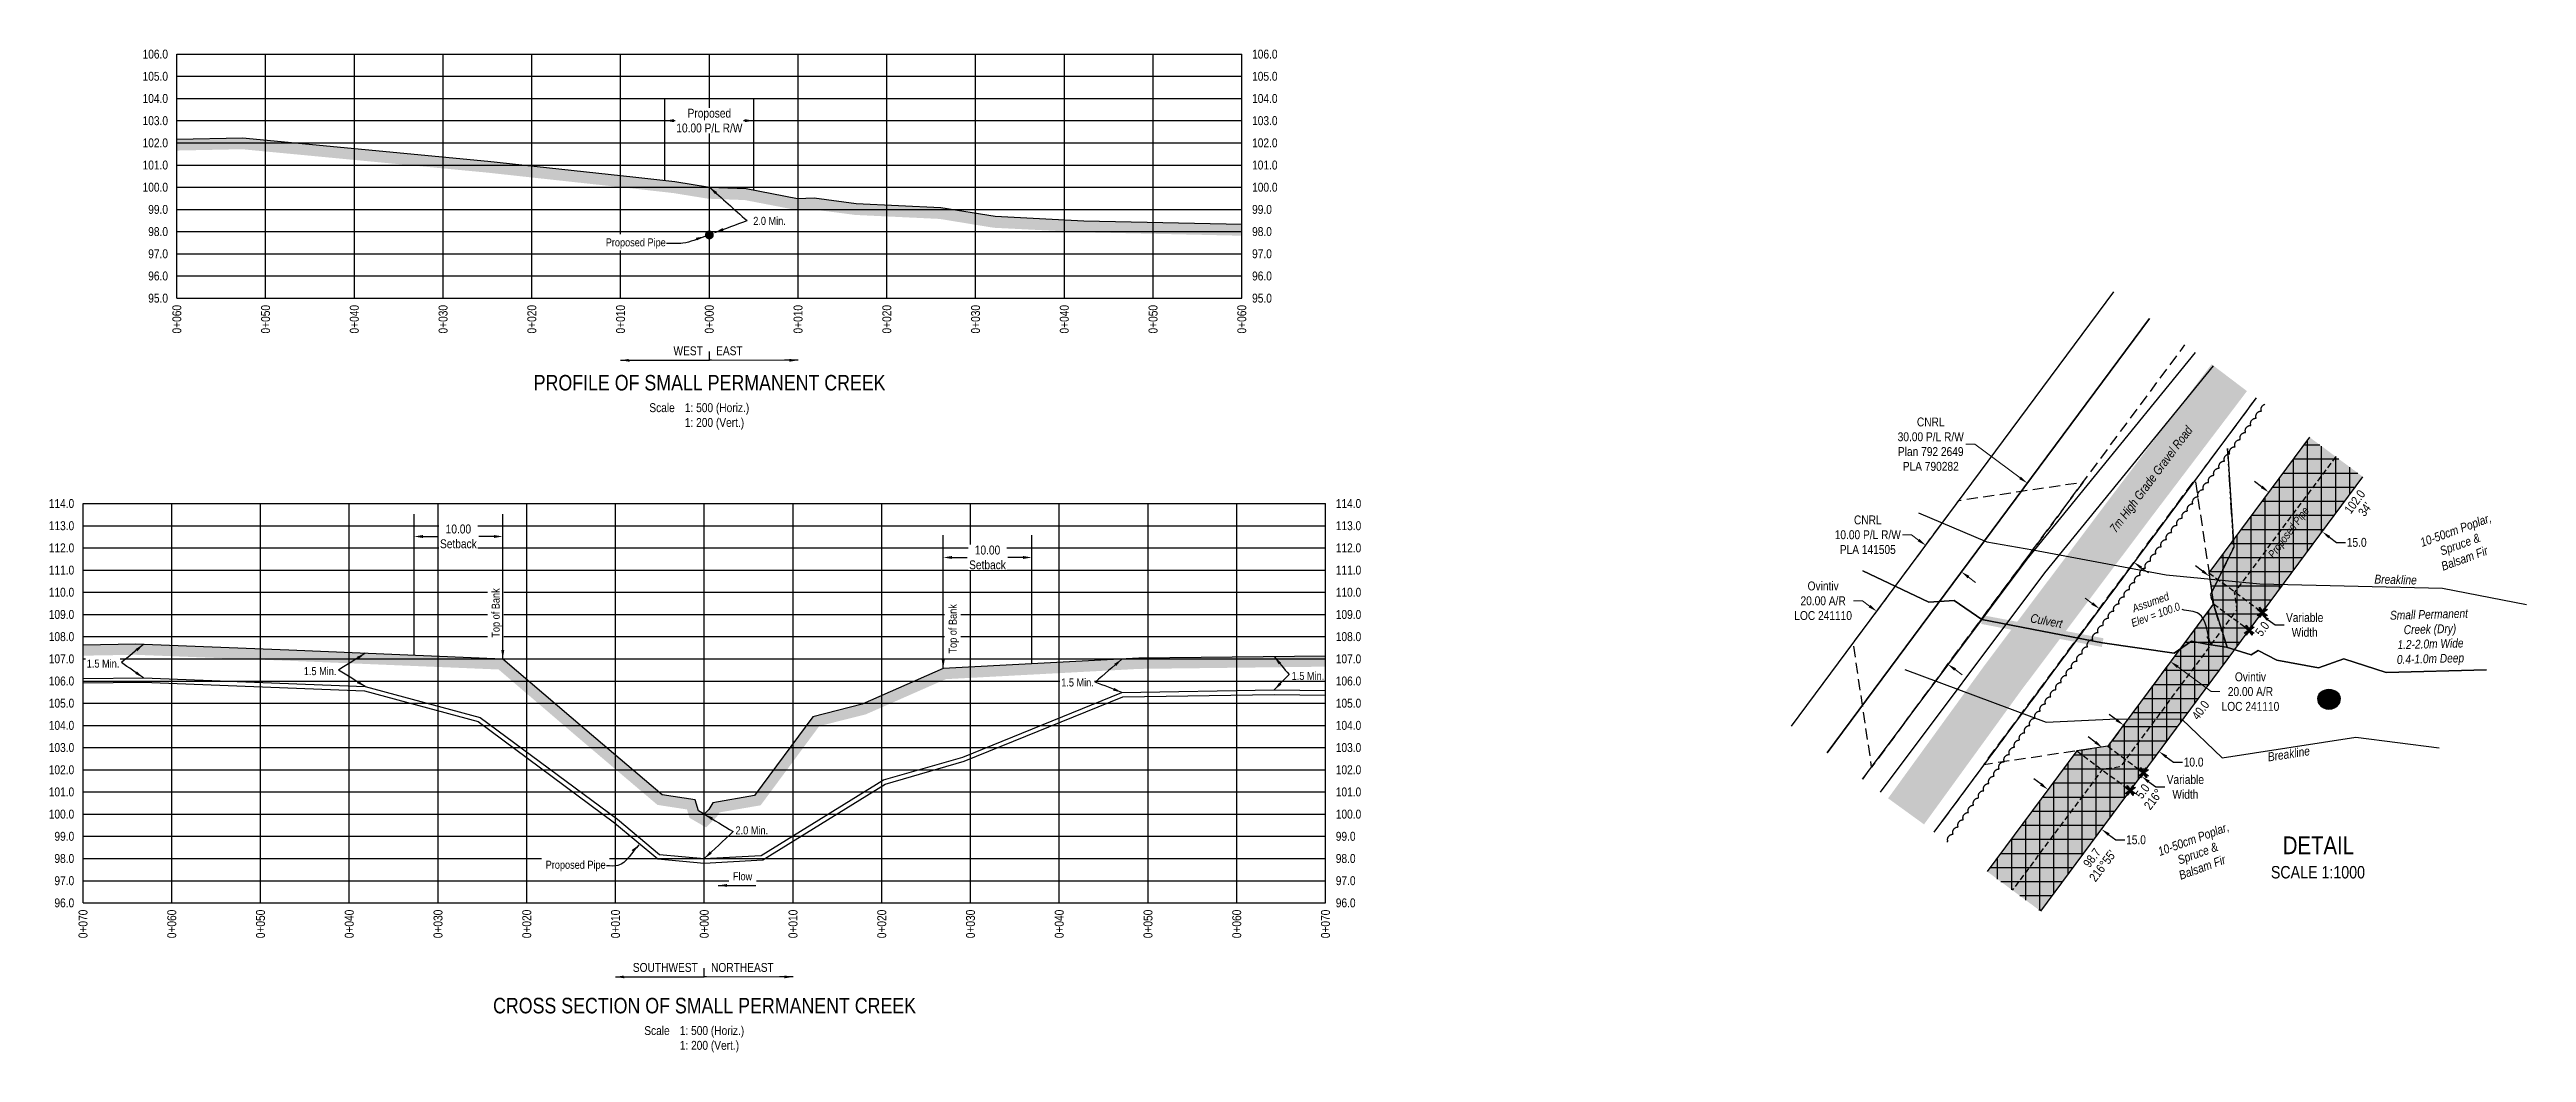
# Model space of a CAD drawing. Extents: x 391873 to 399328, y 6054492 to 6062838.
# Drawn here: x 394713 to 397503, y 6054492 to 6055622 of the extents above; entities that cross this region are included whole.
import ezdxf
from ezdxf.enums import TextEntityAlignment as Align

# ---------------------------------------------------------------- set-up
doc = ezdxf.new("R2010")
doc.units = 0
doc.header["$LTSCALE"] = 5
doc.header["$PDSIZE"] = 0.5
for name, pattern in [('0', [1, 1, 0]), ('foc-ACCESSROAD', [3.75, 2.5, -1.25]), ('foc-TOPO', [1, 0.2, -0.8]), ('foc-TOPO-ephemeral', [6.25, 3.125, -0.625, 0.625, -0.625, 0.625, -0.625]), ('foc-TRAV', [1.875, 1.25, -0.625]), ('UG_PIPE', [1.875, 1.25, -0.625])]:
    doc.linetypes.add(name, pattern=pattern)
doc.layers.get('Defpoints').update_dxf_attribs({"color": 9})
for name, color, linetype, lineweight in [('AS-GENERAL', 48, 'Continuous', 18), ('C-RW-T', 13, 'Continuous', 9), ('F-AR-T', 190, 'Continuous', 9), ('T-TEXT', 48, 'Continuous', 18)]:
    doc.layers.add(name, color=color, linetype=linetype, lineweight=lineweight)
for name, color, linetype in [('AS-PIPE-UG', 44, 'UG_PIPE'), ('AS-ROADS', 254, 'Continuous'), ('C-RW', 13, 'Continuous'), ('CG-NOTES', 7, 'Continuous'), ('DETAIL-T', 7, 'Continuous'), ('F-AR', 190, 'foc-ACCESSROAD'), ('F-RW', 190, 'Continuous'), ('L-BD', 7, 'Continuous'), ('L-BD1', 253, 'Continuous'), ('L-DETAIL-T', 3, 'Continuous'), ('L-MON', 1, 'Continuous'), ('P-CROSSINGS', 250, 'Continuous'), ('P-CROSSINGS-GRID', 8, 'Continuous'), ('P-CROSSINGS-GROUND', 48, 'foc-TOPO'), ('P-CROSSINGS-LINE', 3, 'Continuous'), ('P-PROPOSED', 10, 'Continuous'), ('P-PROPOSED-H', 21, 'Continuous'), ('P-TEMP-BLUE-BORE-H', 131, 'Continuous'), ('P-TEMP-NO CUT-H', 104, 'Continuous'), ('P-TRAV', 4, 'foc-TRAV'), ('P-TXT', 4, 'Continuous'), ('S-T7', 7, 'Continuous'), ('T-BUSH', 110, '0'), ('T-BUSH-T', 110, 'Continuous'), ('T-CREEK', 160, 'Continuous'), ('T-DRAW', 143, 'foc-TOPO-ephemeral'), ('T-SLOPE', 48, 'Continuous'), ('T-WATER-T', 170, 'Continuous')]:
    doc.layers.add(name, color=color, linetype=linetype)
doc.styles.add('140', font='ARIALN.TTF', dxfattribs={"height": 15})
doc.styles.add('80', font='ARIALN.TTF', dxfattribs={"height": 10})
doc.styles.add('80CG', font='ARIALN.TTF', dxfattribs={"height": 10})
doc.styles.add('80L', font='ARIALN.TTF', dxfattribs={"height": 10})
doc.styles.add('Crossing', font='ARIALN.TTF', dxfattribs={"height": 10})
doc.styles.add('foc-LtypeFont', font='ARIALN.TTF', dxfattribs={"height": 7.35})
doc.linetypes.add('foc-TOPO-flowdirection-NOLINE', pattern='A,0,[">",foc-LtypeFont,S=0.3,R=0,X=0,Y=-0.945],-20,[">",foc-LtypeFont,S=0.3,R=0,X=0,Y=-0.945],0', length=20)
doc.dimstyles.new('Compass 5 000', dxfattribs={"dimscale": 5, "dimtxt": 9, "dimasz": 2, "dimexe": 0.2, "dimexo": 0.0625, "dimgap": 0.5, "dimtad": 0, "dimtih": 1, "dimtoh": 1, "dimzin": 0, "dimdsep": 46, "dimtxsty": '80CG', "dimcen": 0.1, "dimse1": 1, "dimse2": 1, "dimclrd": 256, "dimclrt": 256, "dimaunit": 1, "dimadec": 4, "dimazin": 0, "dimtfac": 0.06, "dimtofl": 0, "dimtmove": 0, "dimatfit": 1, "dimfxl": 0.2, "dimtolj": 1, "dimtzin": 0, "dimlwd": -1, "dimarcsym": 0})

msp = doc.modelspace()

# ---------------------------------------------------------------- texts
at = {"style": '80'}
for s, p in [('0+060', (394856.452, 6055334.182)), ('0+050', (394956.414, 6055334.182)), ('0+040', (395056.375, 6055334.182)), ('0+030', (395156.336, 6055334.182)), ('0+020', (395256.298, 6055334.182)), ('0+010', (395356.259, 6055334.182)), ('0+000', (395456.22, 6055334.182)), ('0+010', (395556.182, 6055334.182)), ('0+020', (395656.143, 6055334.182)), ('0+030', (395756.104, 6055334.182)), ('0+040', (395856.066, 6055334.182)), ('0+050', (395956.027, 6055334.182)), ('0+060', (396055.989, 6055334.182)), ('0+070', (394750.795, 6054653.011)), ('0+060', (394850.756, 6054653.011)), ('0+050', (394950.717, 6054653.011)), ('0+040', (395050.679, 6054653.011)), ('0+030', (395150.64, 6054653.011)), ('0+020', (395250.601, 6054653.011)), ('0+010', (395350.563, 6054653.011)), ('0+000', (395450.524, 6054653.011)), ('0+010', (395550.485, 6054653.011)), ('0+020', (395650.447, 6054653.011)), ('0+030', (395750.408, 6054653.011)), ('0+040', (395850.369, 6054653.011)), ('0+050', (395950.331, 6054653.011)), ('0+060', (396050.292, 6054653.011)), ('0+070', (396150.253, 6054653.011))]:
    msp.add_text(s, height=9.9961, rotation=90, dxfattribs=at).set_placement(p, align=Align.MIDDLE_RIGHT)
at = {"char_height": 8.9965, "attachment_point": 1, "style": '80L'}
for s, insert in [('2.0 Min.', (395505.751, 6055433.359)), ('1.5 Min.', (396112.194, 6054920.811)), ('2.0 Min.', (395485.742, 6054746.8))]:
    msp.add_mtext_dynamic_manual_height_columns(s, width=45.31074, gutter_width=45, heights=[0], dxfattribs=dict(at, insert=insert))
at = {"layer": 'DETAIL-T', "char_height": 9.99613, "attachment_point": 1, "style": '80L'}
for insert in [(395388.678, 6055223.473), (395382.982, 6054521.823)]:
    msp.add_mtext_dynamic_manual_height_columns('Scale^I1: 500 (Horiz.)\\P^I1: 200 (Vert.)', width=217.1051, gutter_width=45, heights=[0], dxfattribs=dict(at, insert=insert))
at = {"layer": 'DETAIL-T', "color": 3, "insert": (397214.622, 6054735.505), "char_height": 19.99227, "width": 105.4648, "attachment_point": 1, "style": '80CG'}
msp.add_mtext('\\pi13.934;DETAIL\\P\\pi0.46271;{\\H0.7x;SCALE 1:1000}', dxfattribs=at)
at = {"layer": 'L-BD', "insert": (397047.315, 6054992.31), "char_height": 8.99652, "attachment_point": 1, "rotation": 20, "style": '80L'}
msp.add_mtext_dynamic_manual_height_columns('\\pi11.251;{\\fArial Narrow|b0|i1|c0|p34;Assumed\\P\\pi4.3868;Elev = 100.0}', width=65.96849, gutter_width=45, heights=[0], dxfattribs=at)
at = {"layer": 'L-BD1', "style": '80L'}
for s, rotation, p in [('102.0', 53.4295, (397309.605, 6055112.538)), ("34'", 53.4295, (397321.045, 6055104.051)), ('5.0', 53.4295, (397205.344, 6054969.34)), ('40.0', 53.4295, (397135.853, 6054877.853)), ('5.0', 53.4295, (397070.622, 6054786.385)), ('216°', 53.4295, (397082.664, 6054777.451)), ('98.7', 53.0706, (397013.525, 6054711.437)), ("216°55'", 53.0706, (397025.511, 6054702.428))]:
    msp.add_text(s, height=9.9961, rotation=rotation, dxfattribs=at).set_placement(p, align=Align.MIDDLE)
at = {"layer": 'L-DETAIL-T', "char_height": 17.49323, "attachment_point": 2, "rotation": 0, "style": '140'}
for s, insert, width in [('PROFILE OF SMALL PERMANENT CREEK', (395456.588, 6055255.335), 534.1164), ('CROSS SECTION OF SMALL PERMANENT CREEK', (395450.892, 6054553.684), 622.34706)]:
    msp.add_mtext(s, dxfattribs=dict(at, insert=insert, width=width))
at = {"layer": 'S-T7', "style": '80'}
for s, p in [('106.0', (394846.543, 6055616.741)), ('105.0', (394846.543, 6055591.75)), ('104.0', (394846.543, 6055566.76)), ('103.0', (394846.543, 6055541.77)), ('102.0', (394846.543, 6055516.779)), ('101.0', (394846.543, 6055491.789)), ('100.0', (394846.543, 6055466.799)), ('99.0', (394846.543, 6055441.808)), ('98.0', (394846.543, 6055416.818)), ('97.0', (394846.543, 6055391.828)), ('96.0', (394846.543, 6055366.837)), ('95.0', (394846.543, 6055341.847)), ('114.0', (394740.886, 6055110.503)), ('113.0', (394740.886, 6055085.512)), ('112.0', (394740.886, 6055060.522)), ('111.0', (394740.886, 6055035.532)), ('110.0', (394740.886, 6055010.541)), ('109.0', (394740.886, 6054985.551)), ('108.0', (394740.886, 6054960.561)), ('107.0', (394740.886, 6054935.57)), ('106.0', (394740.886, 6054910.58)), ('105.0', (394740.886, 6054885.59)), ('104.0', (394740.886, 6054860.599)), ('103.0', (394740.886, 6054835.609)), ('102.0', (394740.886, 6054810.619)), ('101.0', (394740.886, 6054785.628)), ('100.0', (394740.886, 6054760.638)), ('99.0', (394740.886, 6054735.648)), ('98.0', (394740.886, 6054710.657)), ('97.0', (394740.886, 6054685.667)), ('96.0', (394740.886, 6054660.677))]:
    msp.add_text(s, height=9.9961, dxfattribs=at).set_placement(p, align=Align.MIDDLE_RIGHT)
for s, p in [('106.0', (396067.602, 6055616.741)), ('105.0', (396067.602, 6055591.75)), ('104.0', (396067.602, 6055566.76)), ('103.0', (396067.602, 6055541.77)), ('102.0', (396067.602, 6055516.779)), ('101.0', (396067.602, 6055491.789)), ('100.0', (396067.602, 6055466.799)), ('99.0', (396067.602, 6055441.808)), ('98.0', (396067.602, 6055416.818)), ('97.0', (396067.602, 6055391.828)), ('96.0', (396067.602, 6055366.837)), ('95.0', (396067.602, 6055341.847)), ('114.0', (396161.867, 6055110.503)), ('113.0', (396161.867, 6055085.512)), ('112.0', (396161.867, 6055060.522)), ('111.0', (396161.867, 6055035.532)), ('110.0', (396161.867, 6055010.541)), ('109.0', (396161.867, 6054985.551)), ('108.0', (396161.867, 6054960.561)), ('107.0', (396161.867, 6054935.57)), ('106.0', (396161.867, 6054910.58)), ('105.0', (396161.867, 6054885.59)), ('104.0', (396161.867, 6054860.599)), ('103.0', (396161.867, 6054835.609)), ('102.0', (396161.867, 6054810.619)), ('101.0', (396161.867, 6054785.628)), ('100.0', (396161.867, 6054760.638)), ('99.0', (396161.867, 6054735.648)), ('98.0', (396161.867, 6054710.657)), ('97.0', (396161.867, 6054685.667)), ('96.0', (396161.867, 6054660.677))]:
    msp.add_text(s, height=9.9961, dxfattribs=at).set_placement(p, align=Align.MIDDLE_LEFT)
at = {"layer": 'T-BUSH-T', "char_height": 9.99613, "attachment_point": 1, "rotation": 20, "style": '80L'}
for insert in [(397380.442, 6055070.324), (397085.011, 6054722.216)]:
    msp.add_mtext_dynamic_manual_height_columns('\\pi1.8057;{\\fArial Narrow|b0|i1|c0|p34;10-50cm Poplar,\\P\\pi19.33;Spruce & \\P\\pi14.778;Balsam Fir}', width=84.77381, gutter_width=50, heights=[0], dxfattribs=dict(at, insert=insert))
at = {"layer": 'T-TEXT', "attachment_point": 1, "style": '80L'}
for s, width, gutter_width, insert, char_height, rotation in [('\\pi3.6092;{\\fArial Narrow|b0|i1|c0|p34;7m High Grade Gravel Road}', 151.50779, 50, (397030.442, 6055079.934), 9.99613, 53.162465), ('\\pi0.30656;{\\fArial Narrow|b0|i1|c0|p34;Proposed Pipe}', 67.46722, 45, (397210.871, 6055053.384), 8.99652, 53.285075), ('\\pi36.408;{\\fArial Narrow|b0|i1|c0|p34;Breakline}', 119.76883, 50, (397295.46, 6055031.259), 9.99613, 358.641274), ('\\pi0.57532;{\\fArial Narrow|b0|i1|c0|p34;Culvert}', 36.82578, 50, (396944.883, 6054986.777), 9.99613, 349.18043), ('\\pi36.408;{\\fArial Narrow|b0|i1|c0|p34;Breakline}', 119.76883, 50, (397174.927, 6054824.226), 9.99613, 8.76062)]:
    msp.add_mtext_dynamic_manual_height_columns(s, width=width, gutter_width=gutter_width, heights=[0], dxfattribs=dict(at, insert=insert, char_height=char_height, rotation=rotation))
at = {"layer": 'T-WATER-T', "insert": (397333.007, 6054989.109), "char_height": 9.99613, "attachment_point": 1, "rotation": 1.533409, "style": '80L'}
msp.add_mtext_dynamic_manual_height_columns('\\pi16.153;{\\fArial Narrow|b0|i1|c0|p34;Small Permanent \\P\\pi31.157;Creek (Dry)\\P\\pi23.643;1.2-2.0m Wide\\P\\pi22.539;0.4-1.0m Deep}', width=119.76883, gutter_width=50, heights=[0], dxfattribs=at)

# ---------------------------------------------------------------- blocks, each defined once
blk = doc.blocks.new('PLIA')
at = {"color": 255, "const_width": 1}
blk.add_lwpolyline([(-0.5, 0, 1), (0.5, 0, 1)], format="xyb", close=True, dxfattribs=at)
blk = doc.blocks.new('PLIAA')
blk.add_blockref('PLIA', (0, 0))
blk = doc.blocks.new('PLIB')
at = {"color": 1}
blk.add_circle((0, 0), 0.8, dxfattribs=at)
blk = doc.blocks.new('PLIBB')
blk.add_blockref('PLIB', (0, 0))
blk = doc.blocks.new('PLICC')
for name in ['PLIAA', 'PLIBB']:
    blk.add_blockref(name, (0, 0))
blk = doc.blocks.new('PLI')
blk.add_blockref('PLICC', (0, 0))
blk = doc.blocks.new('*D163')
at = {"transparency": 16777216}
for p, q in [((395416.3, 6055541.8), (395417.2, 6055541.8)), ((395496.3, 6055541.8), (395495.4, 6055541.8))]:
    blk.add_line(p, q, dxfattribs=at)
for points in [[(395416.3, 6055543.4), (395416.3, 6055540.1), (395406.3, 6055541.8)], [(395496.3, 6055543.4), (395496.3, 6055540.1), (395506.3, 6055541.8)]]:
    blk.add_solid(points, dxfattribs=at)
at = {"transparency": 16777216, "insert": (395456.3, 6055541.8), "char_height": 10, "attachment_point": 5, "style": '80CG', "bg_fill": 3, "box_fill_scale": 1.1, "bg_fill_color": 256, "bg_fill_true_color": 13158600, "bg_fill_transparency": 0}
blk.add_mtext('\\A1;Proposed\\P10.00 P/L R/W', dxfattribs=at)
at = {"layer": 'Defpoints', "color": 0, "transparency": 16777216}
for p in [(395406.3, 6055549.2), (395506.3, 6055549.2), (395506.3, 6055541.8)]:
    blk.add_point(p, dxfattribs=at)
blk = doc.blocks.new('*D165')
at = {"layer": 'Defpoints', "color": 0, "transparency": 16777216}
for p in [(396771.1, 6054989), (396764.9, 6054980.6), (396845.1, 6054921)]:
    blk.add_point(p, dxfattribs=at)
at = {"layer": 'F-AR-T', "transparency": 16777216}
for p, q in [((396755.1, 6055000.9), (396745.1, 6055000.9)), ((396763.1, 6054995), (396755.1, 6055000.9)), ((396859.4, 6054923.5), (396867.5, 6054917.5))]:
    blk.add_line(p, q, dxfattribs=at)
for points in [[(396764.1, 6054996.3), (396762.1, 6054993.6), (396771.1, 6054989)], [(396860.4, 6054924.8), (396858.4, 6054922.1), (396851.4, 6054929.4)]]:
    blk.add_solid(points, dxfattribs=at)
at = {"layer": 'F-AR-T', "transparency": 16777216, "insert": (396710.8, 6055000.9), "char_height": 10, "attachment_point": 5, "style": '80CG', "bg_fill": 3, "box_fill_scale": 1.1, "bg_fill_color": 256, "bg_fill_true_color": 13158600, "bg_fill_transparency": 0}
blk.add_mtext('\\A1;Ovintiv\\P20.00 A/R\\PLOC 241110', dxfattribs=at)
blk = doc.blocks.new('*D166')
at = {"layer": 'Defpoints', "color": 0, "transparency": 16777216}
for p in [(397012.4, 6054979.1), (397102.2, 6054932.4), (397092.7, 6054919.6)]:
    blk.add_point(p, dxfattribs=at)
at = {"layer": 'F-AR-T', "transparency": 16777216}
for p, q in [((397013.9, 6054997.9), (397005.9, 6055003.9)), ((397110.3, 6054926.5), (397147.8, 6054898.6)), ((397147.8, 6054898.6), (397157.8, 6054898.6))]:
    blk.add_line(p, q, dxfattribs=at)
for points in [[(397014.9, 6054999.3), (397012.9, 6054996.6), (397022, 6054992)], [(397111.3, 6054927.8), (397109.3, 6054925.1), (397102.2, 6054932.4)]]:
    blk.add_solid(points, dxfattribs=at)
at = {"layer": 'F-AR-T', "transparency": 16777216, "insert": (397192.1, 6054898.6), "char_height": 10, "attachment_point": 5, "style": '80CG', "bg_fill": 3, "box_fill_scale": 1.1, "bg_fill_color": 256, "bg_fill_true_color": 13158600, "bg_fill_transparency": 0}
blk.add_mtext('\\A1;Ovintiv\\P20.00 A/R\\PLOC 241110', dxfattribs=at)
blk = doc.blocks.new('*D164')
at = {"layer": 'Defpoints', "color": 0, "transparency": 16777216}
for p in [(397288.8, 6055225.9), (397349, 6055181.2), (397272.9, 6055078.7)]:
    blk.add_point(p, dxfattribs=at)
at = {"layer": 'P-TXT', "transparency": 16777216}
for p, q in [((397204.7, 6055129.3), (397196.7, 6055135.2)), ((397281, 6055072.7), (397289, 6055066.7)), ((397289, 6055066.7), (397299, 6055066.7))]:
    blk.add_line(p, q, dxfattribs=at)
for points in [[(397205.7, 6055130.6), (397203.7, 6055127.9), (397212.7, 6055123.3)], [(397282, 6055074), (397280, 6055071.4), (397272.9, 6055078.7)]]:
    blk.add_solid(points, dxfattribs=at)
at = {"layer": 'P-TXT', "transparency": 16777216, "insert": (397311.8, 6055066.7), "char_height": 10, "attachment_point": 5, "style": '80CG'}
blk.add_mtext('\\A1;15.0', dxfattribs=at)
blk = doc.blocks.new('*D167')
at = {"layer": 'Defpoints', "color": 0, "transparency": 16777216}
for p in [(397046.1, 6054856.8), (397086.3, 6054827), (397089.3, 6054831.1)]:
    blk.add_point(p, dxfattribs=at)
at = {"layer": 'P-TXT', "transparency": 16777216}
for p, q in [((397041.1, 6054866.8), (397033.1, 6054872.8)), ((397097.3, 6054825.2), (397105.4, 6054819.2)), ((397105.4, 6054819.2), (397115.4, 6054819.2))]:
    blk.add_line(p, q, dxfattribs=at)
for points in [[(397042.1, 6054868.2), (397040.1, 6054865.5), (397049.2, 6054860.9)], [(397098.3, 6054826.5), (397096.3, 6054823.8), (397089.3, 6054831.1)]]:
    blk.add_solid(points, dxfattribs=at)
at = {"layer": 'P-TXT', "transparency": 16777216, "insert": (397128.1, 6054819.2), "char_height": 10, "attachment_point": 5, "style": '80CG'}
blk.add_mtext('\\A1;10.0', dxfattribs=at)
blk = doc.blocks.new('*D168')
at = {"layer": 'Defpoints', "color": 0, "transparency": 16777216}
for p in [(397024.4, 6054743.6), (396914.1, 6054720.8), (396974.3, 6054676.2)]:
    blk.add_point(p, dxfattribs=at)
at = {"layer": 'P-TXT', "transparency": 16777216}
for p, q in [((396956.2, 6054794.2), (396948.1, 6054800.2)), ((397032.4, 6054737.7), (397040.5, 6054731.7)), ((397040.5, 6054731.7), (397050.5, 6054731.7))]:
    blk.add_line(p, q, dxfattribs=at)
for points in [[(396957.1, 6054795.6), (396955.2, 6054792.9), (396964.2, 6054788.3)], [(397033.4, 6054739), (397031.4, 6054736.3), (397024.4, 6054743.6)]]:
    blk.add_solid(points, dxfattribs=at)
at = {"layer": 'P-TXT', "transparency": 16777216, "insert": (397063.2, 6054731.7), "char_height": 10, "attachment_point": 5, "style": '80CG'}
blk.add_mtext('\\A1;15.0', dxfattribs=at)
blk = doc.blocks.new('*D169')
at = {"layer": 'Defpoints', "color": 0, "transparency": 16777216}
for p in [(397146, 6055028.2), (397203.8, 6054985.4), (397203.9, 6054985.6)]:
    blk.add_point(p, dxfattribs=at)
at = {"layer": 'P-TXT', "transparency": 16777216}
for p, q in [((397138.1, 6055034.4), (397130.1, 6055040.3)), ((397211.9, 6054979.6), (397220, 6054973.7)), ((397220, 6054973.7), (397230, 6054973.7))]:
    blk.add_line(p, q, dxfattribs=at)
for points in [[(397139.1, 6055035.7), (397137.1, 6055033), (397146.1, 6055028.4)], [(397212.9, 6054981), (397210.9, 6054978.3), (397203.9, 6054985.6)]]:
    blk.add_solid(points, dxfattribs=at)
at = {"layer": 'P-TXT', "transparency": 16777216, "insert": (397253.2, 6054973.7), "char_height": 10, "attachment_point": 5, "style": '80CG'}
blk.add_mtext('\\A1;Variable\\PWidth', dxfattribs=at)
blk = doc.blocks.new('*D170')
at = {"layer": 'Defpoints', "color": 0, "transparency": 16777216}
for p in [(397025.7, 6054836.2), (397069.5, 6054803.1), (397069.8, 6054803.6)]:
    blk.add_point(p, dxfattribs=at)
at = {"layer": 'P-TXT', "transparency": 16777216}
for p, q in [((397017.3, 6054841.7), (397009.2, 6054847.6)), ((397077.5, 6054797.1), (397085.5, 6054791.2)), ((397085.5, 6054791.2), (397095.5, 6054791.2))]:
    blk.add_line(p, q, dxfattribs=at)
for points in [[(397018.3, 6054843), (397016.3, 6054840.3), (397025.3, 6054835.7)], [(397078.5, 6054798.5), (397076.5, 6054795.8), (397069.5, 6054803.1)]]:
    blk.add_solid(points, dxfattribs=at)
at = {"layer": 'P-TXT', "transparency": 16777216, "insert": (397118.8, 6054791.2), "char_height": 10, "attachment_point": 5, "style": '80CG'}
blk.add_mtext('\\A1;Variable\\PWidth', dxfattribs=at)
blk = doc.blocks.new('TEMP')
h = blk.add_hatch(color=255)
h.dxf.hatch_style = 1
h.paths.add_polyline_path([(0, 0.25), (-0.67, 1.15), (-0.67, 0.67), (-1.15, 0.67), (-0.25, 0), (-1.15, -0.67), (-0.67, -0.67), (-0.67, -1.15), (0, -0.25), (0.67, -1.15), (0.67, -0.67), (1.15, -0.67), (0.25, 0), (1.15, 0.67), (0.67, 0.67), (0.67, 1.15)])
h.paths.add_polyline_path([(0.57, 0.85), (0.57, 0.57), (0.85, 0.57), (0.08, 0), (0.85, -0.57), (0.57, -0.57), (0.57, -0.85), (0, -0.08), (-0.57, -0.85), (-0.57, -0.57), (-0.85, -0.57), (-0.08, 0), (-0.85, 0.57), (-0.57, 0.57), (-0.57, 0.85), (0, 0.08)], flags=16)
h = blk.add_hatch(color=1)
h.dxf.hatch_style = 1
h.paths.add_polyline_path([(0, 0.08), (-0.57, 0.85), (-0.57, 0.57), (-0.85, 0.57), (-0.08, 0), (-0.85, -0.57), (-0.57, -0.57), (-0.57, -0.85), (0, -0.08), (0.57, -0.85), (0.57, -0.57), (0.85, -0.57), (0.08, 0), (0.85, 0.57), (0.57, 0.57), (0.57, 0.85)])
at = {"color": 1}
for p, q in [((-0.08, 0), (0.08, 0)), ((0, 0.08), (0, -0.08))]:
    blk.add_line(p, q, dxfattribs=at)
at = {"color": 255, "flags": 128}
blk.add_lwpolyline([(-0.25, 0), (-1.15, 0.67), (-0.67, 0.67), (-0.67, 1.15), (0, 0.25), (0.67, 1.15), (0.67, 0.67), (1.15, 0.67), (0.25, 0), (1.15, -0.67), (0.67, -0.67), (0.67, -1.15), (0, -0.25), (-0.67, -1.15), (-0.67, -0.67), (-1.15, -0.67)], close=True, dxfattribs=at)
at = {"color": 1, "flags": 128}
blk.add_lwpolyline([(-0.08, 0), (-0.85, 0.57), (-0.57, 0.57), (-0.57, 0.85), (0, 0.08), (0.57, 0.85), (0.57, 0.57), (0.85, 0.57), (0.08, 0), (0.85, -0.57), (0.57, -0.57), (0.57, -0.85), (0, -0.08), (-0.57, -0.85), (-0.57, -0.57), (-0.85, -0.57)], close=True, dxfattribs=at)
blk = doc.blocks.new('*D171')
at = {"layer": 'C-RW-T', "transparency": 16777216}
for p, q in [((396810.2, 6055075.3), (396800.2, 6055075.3)), ((396818.2, 6055069.3), (396810.2, 6055075.3)), ((396874.5, 6055027.6), (396882.5, 6055021.7))]:
    blk.add_line(p, q, dxfattribs=at)
for points in [[(396819.2, 6055070.7), (396817.3, 6055068), (396826.3, 6055063.4)], [(396875.5, 6055029), (396873.5, 6055026.3), (396866.4, 6055033.6)]]:
    blk.add_solid(points, dxfattribs=at)
at = {"layer": 'Defpoints', "color": 0, "transparency": 16777216}
for p in [(396830.1, 6055068.5), (396826.3, 6055063.4), (396870.3, 6055038.7)]:
    blk.add_point(p, dxfattribs=at)
at = {"layer": 'C-RW-T', "transparency": 16777216, "insert": (396761.1, 6055075.3), "char_height": 10, "attachment_point": 5, "style": '80CG'}
blk.add_mtext('\\A1;CNRL\\P10.00 P/L R/W\\PPLA 141505', dxfattribs=at)
blk = doc.blocks.new('*D172')
at = {"layer": 'C-RW-T', "transparency": 16777216}
for p, q in [((396881.5, 6055177.3), (396871.5, 6055177.3)), ((396932.6, 6055139.5), (396881.5, 6055177.3)), ((397069, 6055038.2), (397077.1, 6055032.3))]:
    blk.add_line(p, q, dxfattribs=at)
for points in [[(396933.6, 6055140.8), (396931.6, 6055138.1), (396940.6, 6055133.5)], [(397070, 6055039.6), (397068, 6055036.9), (397061, 6055044.2)]]:
    blk.add_solid(points, dxfattribs=at)
at = {"layer": 'Defpoints', "color": 0, "transparency": 16777216}
for p in [(397061, 6055044.2), (396816.3, 6054965.9), (396936.7, 6054876.6)]:
    blk.add_point(p, dxfattribs=at)
at = {"layer": 'C-RW-T', "transparency": 16777216, "insert": (396832, 6055177.3), "char_height": 10, "attachment_point": 5, "style": '80CG'}
blk.add_mtext('\\A1;CNRL\\P30.00 P/L R/W\\PPlan 792 2649\\PPLA 790282', dxfattribs=at)
blk = doc.blocks.new('xing2')
h = blk.add_hatch(color=50)
h.dxf.hatch_style = 1
edge = h.paths.add_edge_path()
edge.add_ellipse((0, 0), major_axis=(-12.5, 0), ratio=0.816297, start_angle=0, end_angle=360)
h = blk.add_hatch(color=250)
h.dxf.hatch_style = 1
edge = h.paths.add_edge_path()
edge.add_ellipse((0, -2), major_axis=(-12.5, 0), ratio=0.816297, start_angle=0, end_angle=180)
edge.add_line((12.5, -2), (12.5, 0))
edge.add_ellipse((0, 0), major_axis=(-12.5, 0), ratio=0.816297, start_angle=0, end_angle=180, ccw=False)
edge.add_line((-12.5, 0), (-12.5, -2))
at = {"color": 250}
blk.add_ellipse((0, 0), major_axis=(-12.5, 0), ratio=0.816297, dxfattribs=at)
blk.add_ellipse((0, -2), major_axis=(-12.5, 0), ratio=0.816297, start_param=0, end_param=3.141593, dxfattribs=at)
at = {"color": 250, "style": 'Crossing'}
blk.add_attdef('CROSSING', text='', height=9, dxfattribs=at).set_placement((0.1, 0), align=Align.MIDDLE_CENTER)
at = {"color": 250, "style": 'Crossing', "flags": 1}
for tag, p in [('DESCRIPTION', (0.1, -25.8)), ('OWNER', (0.1, -12.5)), ('LOCATION', (0.1, -39.3)), ('DWG_REF', (0.1, -52.8))]:
    blk.add_attdef(tag, text='', height=9, dxfattribs=at).set_placement(p, align=Align.MIDDLE_CENTER)
blk = doc.blocks.new('*D202')
at = {"transparency": 16777216}
for p, q in [((395729.7, 6055049.7), (395746.7, 6055049.7)), ((395809.6, 6055049.7), (395792.6, 6055049.7))]:
    blk.add_line(p, q, dxfattribs=at)
for points in [[(395729.7, 6055051.4), (395729.7, 6055048.1), (395719.7, 6055049.7)], [(395809.6, 6055051.4), (395809.6, 6055048.1), (395819.6, 6055049.7)]]:
    blk.add_solid(points, dxfattribs=at)
at = {"layer": 'Defpoints', "color": 0, "transparency": 16777216}
for p in [(395719.7, 6055085.9), (395819.6, 6055085.9), (395719.7, 6055049.7)]:
    blk.add_point(p, dxfattribs=at)
at = {"transparency": 16777216, "insert": (395769.6, 6055049.7), "char_height": 10, "attachment_point": 5, "style": '80CG', "bg_fill": 3, "box_fill_scale": 1.1, "bg_fill_color": 256, "bg_fill_true_color": 13158600, "bg_fill_transparency": 0}
blk.add_mtext('\\A1;10.00\\PSetback', dxfattribs=at)
blk = doc.blocks.new('*D203')
at = {"transparency": 16777216}
for p, q in [((395133.6, 6055073.4), (395150.7, 6055073.4)), ((395213.6, 6055073.4), (395196.5, 6055073.4))]:
    blk.add_line(p, q, dxfattribs=at)
for points in [[(395133.6, 6055075), (395133.6, 6055071.7), (395123.6, 6055073.4)], [(395213.6, 6055075), (395213.6, 6055071.7), (395223.6, 6055073.4)]]:
    blk.add_solid(points, dxfattribs=at)
at = {"layer": 'Defpoints', "color": 0, "transparency": 16777216}
for p in [(395123.6, 6055073.4), (395123.6, 6055067.2), (395223.6, 6055067.2)]:
    blk.add_point(p, dxfattribs=at)
at = {"transparency": 16777216, "insert": (395173.6, 6055073.4), "char_height": 10, "attachment_point": 5, "style": '80CG', "bg_fill": 3, "box_fill_scale": 1.1, "bg_fill_color": 256, "bg_fill_true_color": 13158600, "bg_fill_transparency": 0}
blk.add_mtext('\\A1;10.00\\PSetback', dxfattribs=at)

# ---------------------------------------------------------------- dimensions: what is measured, and where the dimension line sits
at = {"layer": 'C-RW-T'}
dim = msp.add_linear_dim(base=(397061.009, 6055044.178), p1=(396816.26, 6054965.905), p2=(396936.671, 6054876.576), angle=323.429492, text='CNRL\\P30.00 P/L R/W\\PPlan 792 2649\\PPLA 790282', dimstyle='Compass 5 000', dxfattribs=at)
dim.commit()
dim.dimension.update_dxf_attribs({"geometry": '*D172', "text_midpoint": (396832.044, 6055177.339), "dimtype": 161})
dim = msp.add_aligned_dim(p1=(396870.252, 6055038.701), p2=(396830.081, 6055068.502), distance=6.387, text='CNRL\\P10.00 P/L R/W\\PPLA 141505', dimstyle='Compass 5 000', dxfattribs=at)
dim.commit()
dim.dimension.update_dxf_attribs({"geometry": '*D171', "text_midpoint": (396761.127, 6055075.289)})
at = {"layer": 'P-TXT'}
for base, p1, p2, picture, middle in [((397272.947, 6055078.657), (397288.835, 6055225.903), (397349.046, 6055181.235), '*D164', (397311.762, 6055066.741)), ((397024.392, 6054743.618), (396914.139, 6054720.831), (396974.35, 6054676.163), '*D168', (397063.207, 6054731.702))]:
    dim = msp.add_linear_dim(base=base, p1=p1, p2=p2, angle=323.429492, text='15.0', dimstyle='Compass 5 000', dxfattribs=at)
    dim.commit()
    dim.dimension.update_dxf_attribs({"geometry": picture, "text_midpoint": middle, "dimtype": 161})

# ---------------------------------------------------------------- hatches: boundary and pattern name
at = {"layer": 'P-CROSSINGS-GROUND', "linetype": 'ByBlock'}
h = msp.add_hatch(dxfattribs=at)
h.set_pattern_fill('EARTH', color=256, scale=2.499033, angle=45)
h.set_pattern_definition([(45, (2965.622, -11690.493), (2e-15, 22.44196021), [15.86886225, -15.86886225]), (45, (2961.414, -11686.285), (2e-15, 22.44196021), [15.86886225, -15.86886225]), (45, (2957.206, -11682.077), (2e-15, 22.44196021), [15.86886225, -15.86886225]), (135, (2957.206, -11679.272), (-22.44196021, 2e-15), [15.86886225, -15.86886225]), (135, (2961.414, -11675.064), (-22.44196021, 2e-15), [15.86886225, -15.86886225]), (135, (2965.622, -11670.856), (-22.44196021, 2e-15), [15.86886225, -15.86886225])])
h.paths.add_polyline_path([(394930.359, 6055522.599), (394856.539, 6055521.095), (394856.539, 6055508.098), (394929.873, 6055509.591), (395205.624, 6055483.296), (395368.678, 6055465.508), (395415.678, 6055460.195), (395455.028, 6055453.842), (395496.192, 6055452.324), (395554.357, 6055441.118), (395573.777, 6055441.679), (395620.649, 6055435.568), (395715.717, 6055431.078), (395776.814, 6055421.106), (395877.573, 6055416.086), (396056.076, 6055412.167), (396056.076, 6055425.165), (395878.039, 6055429.074), (395778.188, 6055434.049), (395717.075, 6055444.024), (395621.798, 6055448.524), (395574.433, 6055454.699), (395555.411, 6055454.149), (395497.669, 6055465.274), (395456.308, 6055466.799), (395417.444, 6055473.074), (395370.113, 6055478.424), (395206.946, 6055496.224)])
h = msp.add_hatch(dxfattribs=at)
h.set_pattern_fill('EARTH', color=256, scale=2.499033, angle=45)
h.set_pattern_definition([(45, (-4971.438, -5806.822), (0, 22.44196021), [15.86886225, -15.86886225]), (45, (-4975.646, -5802.614), (0, 22.44196021), [15.86886225, -15.86886225]), (45, (-4979.854, -5798.406), (0, 22.44196021), [15.86886225, -15.86886225]), (135, (-4979.854, -5795.601), (-22.44196021, 0), [15.86886225, -15.86886225]), (135, (-4975.646, -5791.393), (-22.44196021, 0), [15.86886225, -15.86886225]), (135, (-4971.438, -5787.185), (-22.44196021, 0), [15.86886225, -15.86886225])])
h.paths.add_polyline_path([(396150.34, 6054926.734), (395940.271, 6054924.228), (395722.482, 6054912.638), (395632.48, 6054873.006), (395580.074, 6054859.788), (395514.027, 6054770.551), (395467.684, 6054762.564), (395465.083, 6054758.283), (395452.653, 6054745.565), (395433.962, 6054756.456), (395431.063, 6054765.876), (395397.849, 6054771.018), (395308.301, 6054847.023), (395218.95, 6054923.533), (394981.974, 6054933.406), (394809.741, 6054940.114), (394750.882, 6054939.105), (394750.882, 6054951.102), (394809.872, 6054952.114), (394982.457, 6054945.391), (395223.598, 6054935.345), (395316.083, 6054856.151), (395403.03, 6054782.355), (395440.32, 6054776.582), (395444.049, 6054764.461), (395450.611, 6054760.638), (395455.545, 6054765.686), (395460.268, 6054773.458), (395507.247, 6054781.555), (395572.983, 6054870.37), (395628.569, 6054884.39), (395719.655, 6054924.5), (395939.881, 6054936.22), (396150.34, 6054938.73)])
at = {"layer": 'P-PROPOSED-H'}
h = msp.add_hatch(color=256, dxfattribs=at)
h.dxf.hatch_style = 1
h.paths.add_polyline_path([(397318.846, 6055140.527), (397258.636, 6055185.196), (397145.374, 6055032.525), (397150.556, 6054997.566), (397031.483, 6054837.062), (396996.516, 6054831.872), (396895.65, 6054695.909), (396955.86, 6054651.24)])
at = {"layer": 'P-TEMP-BLUE-BORE-H'}
h = msp.add_hatch(color=256, dxfattribs=at)
h.dxf.hatch_style = 1
h.paths.add_polyline_path([(397318.846, 6055140.527), (397258.636, 6055185.196), (397145.374, 6055032.525), (397150.556, 6054997.566), (397031.483, 6054837.062), (396996.516, 6054831.872), (396895.65, 6054695.909), (396955.86, 6054651.24)])
at = {"layer": 'P-TEMP-NO CUT-H'}
h = msp.add_hatch(dxfattribs=at)
h.set_pattern_fill('ANSI37', color=256, scale=4.998067, angle=45)
h.set_pattern_definition([(90, (-2845.2, -6268.61), (-15.86886225, 3e-15), []), (180, (-2845.2, -6268.61), (-3e-15, -15.86886225), [])])
h.paths.add_polyline_path([(397318.846, 6055140.527), (397258.636, 6055185.196), (397145.374, 6055032.525), (397150.556, 6054997.566), (397031.483, 6054837.062), (396996.516, 6054831.872), (396895.65, 6054695.909), (396955.86, 6054651.24)])

# ---------------------------------------------------------------- linework, layer by layer
for p, q in [((395123.637, 6054939.51), (395123.637, 6055098.37)), ((395719.655, 6054942.216), (395719.655, 6055074.713)), ((395819.616, 6054929.819), (395819.616, 6055074.713))]:
    msp.add_line(p, q)
at = {"flags": 128}
for points in [[(395406.327, 6055474.33), (395406.327, 6055566.76)], [(395506.288, 6055463.613), (395506.288, 6055566.76)]]:
    msp.add_lwpolyline(points, dxfattribs=at)
at = {"layer": 'AS-GENERAL', "const_width": 9.996, "flags": 128}
msp.add_lwpolyline([(397025.636, 6054953.803), (396889.801, 6054979.763)], dxfattribs=at)
at = {"layer": 'AS-PIPE-UG', "flags": 128}
msp.add_lwpolyline([(397288.094, 6055163.342), (397173.936, 6055010.27), (397176.794, 6054990.991), (397045.388, 6054813.862), (397025.226, 6054810.869), (396923.874, 6054674.97)], dxfattribs=at)
at = {"layer": 'AS-ROADS', "const_width": 49.981, "flags": 128}
msp.add_lwpolyline([(396804.211, 6054763.745), (396913.151, 6054913.943), (397056.976, 6055105.553), (397168.262, 6055252.242)], dxfattribs=at)
at = {"layer": 'C-RW'}
for points in [[(396675.082, 6054859.543), (397038.071, 6055348.828)], [(396715.234, 6054829.755), (397078.241, 6055319.027)], [(397078.241, 6055319.027), (396715.234, 6054829.755)], [(397198.645, 6055229.702), (396835.659, 6054740.415)]]:
    msp.add_lwpolyline(points, dxfattribs=at)
at = {"layer": 'CG-NOTES'}
for p, q in [((395456.308, 6055271.867), (395456.308, 6055281.863)), ((395450.611, 6054577.261), (395450.611, 6054587.257))]:
    msp.add_line(p, q, dxfattribs=at)
at = {"layer": 'F-AR', "flags": 128}
for points in [[(396755.359, 6054799.987), (397118.358, 6055289.265)], [(397198.645, 6055229.702), (396835.659, 6054740.415)]]:
    msp.add_lwpolyline(points, dxfattribs=at)
for points in [[(397003.644, 6055134.697), (396765.448, 6054813.582), (396755.079, 6054883.454), (396744.704, 6054953.406), (396863.802, 6055113.963), (396933.847, 6055124.404), (397003.644, 6055134.697)], [(397031.483, 6054837.062), (396891.651, 6054816.306), (397129.853, 6055137.407), (397150.569, 6054997.649), (397031.483, 6054837.062)]]:
    msp.add_lwpolyline(points, close=True, dxfattribs=at)
at = {"layer": 'F-RW'}
for points in [[(396755.256, 6054800.064), (396765.41, 6054813.669), (396940.529, 6055047.675), (397130.177, 6055280.497)], [(397150.267, 6055265.593), (396960.224, 6055032.286), (396775.154, 6054785.302)]]:
    msp.add_lwpolyline(points, dxfattribs=at)
at = {"layer": 'P-CROSSINGS-GRID', "color": 8}
for p, q in [((394856.539, 6055616.741), (396056.076, 6055616.741)), ((394856.539, 6055341.847), (394856.539, 6055616.741)), ((394956.501, 6055341.847), (394956.501, 6055616.741)), ((395056.462, 6055341.847), (395056.462, 6055616.741)), ((395156.423, 6055341.847), (395156.423, 6055616.741)), ((395256.385, 6055341.847), (395256.385, 6055616.741)), ((395356.346, 6055341.847), (395356.346, 6055616.741)), ((395456.308, 6055341.847), (395456.308, 6055616.741)), ((395556.269, 6055341.847), (395556.269, 6055616.741)), ((395656.23, 6055341.847), (395656.23, 6055616.741)), ((395756.192, 6055341.847), (395756.192, 6055616.741)), ((395856.153, 6055341.847), (395856.153, 6055616.741)), ((395956.114, 6055341.847), (395956.114, 6055616.741)), ((396056.076, 6055341.847), (396056.076, 6055616.741)), ((394856.539, 6055591.75), (396056.076, 6055591.75)), ((394856.539, 6055566.76), (396056.076, 6055566.76)), ((394856.539, 6055541.77), (396056.076, 6055541.77)), ((394856.539, 6055516.779), (396056.076, 6055516.779)), ((394856.539, 6055491.789), (396056.076, 6055491.789)), ((394856.539, 6055466.799), (396056.076, 6055466.799)), ((394856.539, 6055441.808), (396056.076, 6055441.808)), ((394856.539, 6055416.818), (396056.076, 6055416.818)), ((394856.539, 6055391.828), (396056.076, 6055391.828)), ((394856.539, 6055366.837), (396056.076, 6055366.837)), ((394856.539, 6055341.847), (396056.076, 6055341.847)), ((394750.882, 6055110.503), (396150.34, 6055110.503)), ((394750.882, 6054660.677), (394750.882, 6055110.503)), ((394850.843, 6054660.677), (394850.843, 6055110.503)), ((394950.804, 6054660.677), (394950.804, 6055110.503)), ((395050.766, 6054660.677), (395050.766, 6055110.503)), ((395150.727, 6054660.677), (395150.727, 6055110.503)), ((395250.688, 6054660.677), (395250.688, 6055110.503)), ((395350.65, 6054660.677), (395350.65, 6055110.503)), ((395450.611, 6054660.677), (395450.611, 6055110.503)), ((395550.572, 6054660.677), (395550.572, 6055110.503)), ((395650.534, 6054660.677), (395650.534, 6055110.503)), ((395750.495, 6054660.677), (395750.495, 6055110.503)), ((395850.456, 6054660.677), (395850.456, 6055110.503)), ((395950.418, 6054660.677), (395950.418, 6055110.503)), ((396050.379, 6054660.677), (396050.379, 6055110.503)), ((396150.34, 6054660.677), (396150.34, 6055110.503)), ((394750.882, 6055085.512), (396150.34, 6055085.512)), ((394750.882, 6055060.522), (396150.34, 6055060.522)), ((394750.882, 6055035.532), (396150.34, 6055035.532)), ((394750.882, 6055010.541), (396150.34, 6055010.541)), ((394750.882, 6054985.551), (396150.34, 6054985.551)), ((394750.882, 6054960.561), (396150.34, 6054960.561)), ((394750.882, 6054935.57), (396150.34, 6054935.57)), ((394750.882, 6054910.58), (396150.34, 6054910.58)), ((394750.882, 6054885.59), (396150.34, 6054885.59)), ((394750.882, 6054860.599), (396150.34, 6054860.599)), ((394750.882, 6054835.609), (396150.34, 6054835.609)), ((394750.882, 6054810.619), (396150.34, 6054810.619)), ((394750.882, 6054785.628), (396150.34, 6054785.628)), ((394750.882, 6054760.638), (396150.34, 6054760.638)), ((394750.882, 6054735.648), (396150.34, 6054735.648)), ((394750.882, 6054710.657), (396150.34, 6054710.657)), ((394750.882, 6054685.667), (396150.34, 6054685.667)), ((394750.882, 6054660.677), (396150.34, 6054660.677))]:
    msp.add_line(p, q, dxfattribs=at)
at = {"layer": 'P-CROSSINGS-LINE', "flags": 128}
for points in [[(394856.539, 6055521.095), (394930.359, 6055522.599), (395206.946, 6055496.224), (395370.113, 6055478.424), (395417.444, 6055473.074), (395456.308, 6055466.799), (395497.669, 6055465.274), (395555.411, 6055454.149), (395574.433, 6055454.699), (395621.798, 6055448.524), (395717.075, 6055444.024), (395778.188, 6055434.049), (395878.039, 6055429.074), (396056.076, 6055425.165)], [(396150.34, 6054938.73), (395939.881, 6054936.22), (395719.655, 6054924.5), (395628.569, 6054884.39), (395572.983, 6054870.37), (395507.247, 6054781.555), (395460.268, 6054773.458), (395455.545, 6054765.686), (395450.611, 6054760.638), (395444.049, 6054764.461), (395440.32, 6054776.582), (395403.03, 6054782.355), (395316.083, 6054856.151), (395223.598, 6054935.345), (394982.457, 6054945.391), (394809.872, 6054952.114), (394750.882, 6054951.102)]]:
    msp.add_lwpolyline(points, dxfattribs=at)
at = {"layer": 'P-PROPOSED', "flags": 128}
for points in [[(397258.636, 6055185.196), (397145.374, 6055032.525), (397150.556, 6054997.566), (397031.483, 6054837.062), (396996.516, 6054831.872), (396895.65, 6054695.909)], [(396955.86, 6054651.24), (397318.846, 6055140.527)], [(394750.882, 6054913.433), (394818.798, 6054914.281), (395068.681, 6054904.314), (395197.963, 6054869.529), (395352.653, 6054754.869), (395400.162, 6054715.283), (395450.611, 6054710.563), (395514.814, 6054714.08), (395652.271, 6054799.09), (395741.76, 6054824.827), (395920.984, 6054897.729), (396092.434, 6054900.554), (396150.34, 6054899.796)], [(394750.882, 6054908.435), (394818.729, 6054909.281), (395067.922, 6054899.342), (395195.749, 6054864.949), (395349.562, 6054750.939), (395398.154, 6054710.451), (395450.515, 6054705.552), (395516.36, 6054709.159), (395654.314, 6054794.477), (395743.397, 6054820.098), (395922.001, 6054892.747), (396092.443, 6054895.555), (396150.34, 6054894.798)]]:
    msp.add_lwpolyline(points, dxfattribs=at)
at = {"layer": 'P-TRAV', "flags": 128}
for points in [[(397145.374, 6055032.525), (397205.584, 6054987.856)], [(397150.556, 6054997.566), (397190.696, 6054967.787)], [(396996.516, 6054831.872), (397056.727, 6054787.203)], [(397031.483, 6054837.062), (397071.623, 6054807.283)]]:
    msp.add_lwpolyline(points, dxfattribs=at)
at = {"layer": 'T-BUSH', "flags": 128}
msp.add_lwpolyline([(396850.096, 6054729.704, -0.05232999), (396851.363, 6054729.832, -0.52056705), (396857.13, 6054737.997, -0.52056705), (396862.896, 6054746.162, -0.52056705), (396868.663, 6054754.327, -0.52056705), (396874.429, 6054762.493, -0.52056705), (396880.196, 6054770.658, -0.52056705), (396885.963, 6054778.823, -0.52056705), (396891.729, 6054786.988, -0.52056705), (396897.496, 6054795.153, -0.52056705), (396903.262, 6054803.318, -0.52056705), (396909.029, 6054811.483, -0.52056705), (396914.796, 6054819.648, -0.52056705), (396920.562, 6054827.813, -0.52056705), (396926.329, 6054835.978, -0.52056705), (396932.096, 6054844.144, -0.52056705), (396937.862, 6054852.309, -0.52056705), (396943.629, 6054860.474, -0.52056705), (396949.395, 6054868.639, -0.52056705), (396955.313, 6054876.695, -0.52056705), (396961.237, 6054884.747, -0.52056705), (396967.161, 6054892.798, -0.52056705), (396973.085, 6054900.85, -0.52056705), (396979.008, 6054908.902, -0.52056705), (396984.932, 6054916.954, -0.52056705), (396990.856, 6054925.006, -0.52056705), (396996.78, 6054933.057, -0.52056705), (397002.704, 6054941.109, -0.52056705), (397008.627, 6054949.161, -0.52056705), (397014.551, 6054957.213, -0.52056705), (397020.475, 6054965.265, -0.52056705), (397026.399, 6054973.317, -0.52056705), (397032.322, 6054981.368, -0.52056705), (397038.246, 6054989.42, -0.52056705), (397044.17, 6054997.472, -0.52056705), (397050.094, 6055005.524, -0.52056705), (397056.018, 6055013.576, -0.52056705), (397061.941, 6055021.627, -0.52056705), (397067.865, 6055029.679, -0.52056705), (397073.789, 6055037.731, -0.52056705), (397079.713, 6055045.783, -0.52056705), (397085.636, 6055053.835, -0.52056705), (397091.56, 6055061.886, -0.52056705), (397097.501, 6055069.926, -0.52056705), (397103.442, 6055077.965, -0.52056705), (397109.383, 6055086.004, -0.52056705), (397115.324, 6055094.043, -0.52056705), (397121.265, 6055102.082, -0.52056705), (397127.206, 6055110.121, -0.52056705), (397133.147, 6055118.16, -0.52056705), (397139.088, 6055126.199, -0.52056705), (397145.029, 6055134.239, -0.52056705), (397150.97, 6055142.278, -0.52056705), (397156.911, 6055150.317, -0.52056705), (397162.852, 6055158.356, -0.52056705), (397168.793, 6055166.395, -0.52056705), (397174.734, 6055174.434, -0.52056705), (397180.675, 6055182.473, -0.52056705), (397186.616, 6055190.512, -0.52056705), (397192.557, 6055198.551, -0.52056705), (397198.498, 6055206.59, -0.52056705), (397204.439, 6055214.63, -0.42358305), (397208.47, 6055222.413, -0.42358305)], format="xyb", dxfattribs=at)
at = {"layer": 'T-CREEK', "flags": 128}
msp.add_lwpolyline([(397458.15, 6054923.267), (397345.006, 6054920.238), (397297.436, 6054935.393), (397268.576, 6054925.353), (397221.761, 6054934.173), (397200.726, 6054945.053), (397192.736, 6054939.893), (397165.236, 6054948.683), (397144.751, 6054951.523), (397125.746, 6054955.573), (397106.361, 6054941.998), (397025.286, 6054953.688), (396889.701, 6054979.918), (396858.376, 6055001.238), (396829.736, 6054999.558), (396755.611, 6055034.773)], dxfattribs=at)
at = {"layer": 'T-CREEK', "linetype": 'foc-TOPO-flowdirection-NOLINE', "flags": 128}
msp.add_lwpolyline([(396755.611, 6055034.773), (396829.736, 6054999.558), (396858.376, 6055001.238), (396889.701, 6054979.918), (397025.286, 6054953.688), (397106.361, 6054941.998), (397125.746, 6054955.573), (397144.751, 6054951.523), (397165.236, 6054948.683), (397192.736, 6054939.893), (397200.726, 6054945.053), (397221.761, 6054934.173), (397268.576, 6054925.353), (397297.436, 6054935.393), (397345.006, 6054920.238), (397458.15, 6054923.267)], dxfattribs=at)
at = {"layer": 'T-DRAW', "flags": 128}
msp.add_lwpolyline([(397165.801, 6054948.613), (397146.991, 6055007.493), (397173.351, 6055061.263), (397166.291, 6055172.428)], dxfattribs=at)
at = {"layer": 'T-DRAW', "linetype": 'foc-TOPO-flowdirection-NOLINE', "flags": 128}
msp.add_lwpolyline([(397166.291, 6055172.428), (397173.351, 6055061.263), (397146.991, 6055007.493), (397165.801, 6054948.613)], dxfattribs=at)
at = {"layer": 'T-SLOPE', "flags": 128}
for points in [[(396818.056, 6055100.118), (396895.316, 6055067.468), (396947.136, 6055058.388), (397097.201, 6055029.988), (397202.646, 6055019.893), (397408.391, 6055015.013), (397502.993, 6054996.849)], [(396802.831, 6054923.643), (396961.851, 6054864.213), (397041.626, 6054868.068), (397114.836, 6054867.723), (397160.331, 6054824.008), (397310.716, 6054847.183), (397404.531, 6054835.285)]]:
    msp.add_lwpolyline(points, dxfattribs=at)

# ---------------------------------------------------------------- block references
at = {"layer": 'L-MON', "xscale": 4.998066850000016, "yscale": 4.998066850000016, "zscale": 4.998066850000016}
msp.add_blockref('PLI', (395456.308, 6055413.082), dxfattribs=at)
at = {"layer": 'L-MON', "color": 5, "xscale": 4.998066850000019, "yscale": 4.998066850000019, "zscale": 4.998066850000019}
for p in [(397056.727, 6054787.203), (397071.623, 6054807.283)]:
    msp.add_blockref('TEMP', p, dxfattribs=at)
at = {"layer": 'P-CROSSINGS', "xscale": 0.99961337, "yscale": 0.99961337, "zscale": 0.99961337}
msp.add_blockref('xing2', (397280.546, 6054891.045), dxfattribs=at).add_auto_attribs({'CROSSING': 'X7'})

msp.set_redraw_order([(e.dxf.handle, doc.entitydb.next_handle()) for e in msp.query("TEXT MTEXT ATTDEF DIMENSION ARC_DIMENSION")])  # texts and dimensions are drawn at this point

# ---------------------------------------------------------------- leaders
at = {"path_type": 1}
for points in [[(395456.308, 6055466.799), (395498.701, 6055429.294)], [(395462.368, 6055415.746), (395498.701, 6055429.294)], [(395719.655, 6054924.5), (395719.655, 6054999.742)], [(394818.798, 6054951.766), (394794.145, 6054931.351)], [(394818.798, 6054914.281), (394794.145, 6054931.351)], [(396092.434, 6054938.039), (396109.234, 6054917.852)], [(395068.681, 6054904.314), (395038.607, 6054922.897)], [(396092.434, 6054900.554), (396109.234, 6054917.852)], [(395450.867, 6054760.543), (395483.011, 6054740.895)]]:
    msp.add_leader(points, dimstyle='Compass 5 000', override={"dimgap": 0.5, "dimtad": 0}, dxfattribs=at)
at = {"layer": 'CG-NOTES', "path_type": 1}
for points in [[(395356.346, 6055271.867), (395456.308, 6055271.867)], [(395556.269, 6055271.867), (395456.308, 6055271.867)], [(395350.65, 6054577.261), (395450.611, 6054577.261)], [(395550.572, 6054577.261), (395450.611, 6054577.261)]]:
    msp.add_leader(points, dimstyle='Compass 5 000', override={"dimgap": 0.5, "dimtad": 0}, dxfattribs=at)
at = {"layer": 'L-BD', "path_type": 1}
msp.add_leader([(397147.572, 6054951.633), (397133.882, 6054986.396), (397115.216, 6054991.004)], dimstyle='Compass 5 000', override={"dimgap": 0.5, "dimtad": 0}, dxfattribs=at)

# ---------------------------------------------------------------- next in the draw order: texts
at = {"char_height": 8.99652, "attachment_point": 1, "style": '80L', "bg_fill": 3, "box_fill_scale": 1.5, "bg_fill_color": 256, "bg_fill_transparency": 0}
for insert in [(395339.612, 6055409.142), (395271.935, 6054708.082)]:
    msp.add_mtext_dynamic_manual_height_columns('Proposed Pipe', width=67.2769, gutter_width=45, heights=[0], dxfattribs=dict(at, insert=insert))
at = {"color": 3, "char_height": 9.9961, "width": 78.40099, "attachment_point": 3, "style": '80', "bg_fill": 2}
for s, insert in [('WEST', (395448.943, 6055287.542)), ('SOUTHWEST', (395443.246, 6054592.936))]:
    msp.add_mtext(s, dxfattribs=dict(at, insert=insert))
at = {"style": '80L', "bg_fill": 3, "box_fill_scale": 1.5, "bg_fill_color": 256, "bg_fill_transparency": 0}
for s, width, insert, char_height, attachment_point, rotation in [('Top of Bank', 55.65548, (395211.06, 6054959.382), 8.99652, 1, 90), ('Top of Bank', 55.65548, (395725.912, 6054941.539), 8.99652, 1, 90), ('Flow', 21.76121, (395504.596, 6054695.041), 8.9965, 3, 359.666704)]:
    msp.add_mtext_dynamic_manual_height_columns(s, width=width, gutter_width=45, heights=[0], dxfattribs=dict(at, insert=insert, char_height=char_height, attachment_point=attachment_point, rotation=rotation))
at = {"char_height": 8.9965, "attachment_point": 1, "style": '80L', "bg_fill": 3, "box_fill_scale": 1.15, "bg_fill_color": 256, "bg_fill_true_color": 256, "bg_fill_transparency": 0}
for insert in [(394755.068, 6054934.684), (394999.529, 6054926.229), (395852.631, 6054913.423)]:
    msp.add_mtext_dynamic_manual_height_columns('1.5 Min.', width=35.88741, gutter_width=45, heights=[0], dxfattribs=dict(at, insert=insert))

# ---------------------------------------------------------------- next in the draw order: dimensions: what is measured, and where the dimension line sits
for base, p1, p2, angle, text, picture, middle in [((395506.288, 6055541.77), (395406.327, 6055549.224), (395506.288, 6055549.224), 0, 'Proposed\\P10.00 P/L R/W', '*D163', (395456.308, 6055541.77)), ((395719.655, 6055049.723), (395819.616, 6055085.897), (395719.655, 6055085.897), 180, '10.00\\PSetback', '*D202', (395769.635, 6055049.723))]:
    dim = msp.add_linear_dim(base=base, p1=p1, p2=p2, angle=angle, text=text, dimstyle='Compass 5 000', override={"dimtfill": 1})
    dim.commit()
    dim.dimension.update_dxf_attribs({"geometry": picture, "text_midpoint": middle, "dimtype": 161})
at = {"layer": 'F-AR-T'}
for base, p1, p2, angle, picture, middle in [((396771.121, 6054988.996), (396845.135, 6054921.009), (396764.862, 6054980.561), 143.429103, '*D165', (396710.768, 6055000.913)), ((397102.228, 6054932.423), (397012.439, 6054979.13), (397092.703, 6054919.584), 323.429492, '*D166', (397192.096, 6054898.611))]:
    dim = msp.add_linear_dim(base=base, p1=p1, p2=p2, angle=angle, text='Ovintiv\\P20.00 A/R\\PLOC 241110', dimstyle='Compass 5 000', override={"dimtfill": 1}, dxfattribs=at)
    dim.commit()
    dim.dimension.update_dxf_attribs({"geometry": picture, "text_midpoint": middle, "dimtype": 161})

# ---------------------------------------------------------------- next in the draw order: linework, layer by layer
msp.add_line((395223.598, 6054962.791), (395223.598, 6055098.37))

# ---------------------------------------------------------------- next in the draw order: block references
at = {"layer": 'L-MON', "color": 5, "xscale": 4.998066850000019, "yscale": 4.998066850000019, "zscale": 4.998066850000019}
for p in [(397205.584, 6054987.856), (397190.696, 6054967.787)]:
    msp.add_blockref('TEMP', p, dxfattribs=at)

# ---------------------------------------------------------------- next in the draw order: texts
at = {"color": 3, "char_height": 9.9961, "width": 71.76869, "attachment_point": 1, "style": '80', "bg_fill": 2}
for s, insert in [('EAST', (395463.895, 6055287.542)), ('NORTHEAST', (395458.198, 6054592.936))]:
    msp.add_mtext(s, dxfattribs=dict(at, insert=insert))

# ---------------------------------------------------------------- next in the draw order: dimensions: what is measured, and where the dimension line sits
at = {"layer": 'P-TXT'}
for base, p1, p2, text, picture, middle in [((397203.894, 6054985.577), (397146.009, 6055028.243), (397203.761, 6054985.398), 'Variable\\PWidth', '*D169', (397253.193, 6054973.661)), ((397089.302, 6054831.113), (397046.121, 6054856.794), (397086.261, 6054827.015), '10.0', '*D167', (397128.116, 6054819.197))]:
    dim = msp.add_linear_dim(base=base, p1=p1, p2=p2, angle=323.429492, text=text, dimstyle='Compass 5 000', dxfattribs=at)
    dim.commit()
    dim.dimension.update_dxf_attribs({"geometry": picture, "text_midpoint": middle, "dimtype": 161})
dim = msp.add_aligned_dim(p1=(397025.664, 6054836.198), p2=(397069.808, 6054803.57), distance=-0.601, text='Variable\\PWidth', dimstyle='Compass 5 000', dxfattribs=at)
dim.commit()
dim.dimension.update_dxf_attribs({"geometry": '*D170', "text_midpoint": (397118.77, 6054791.199)})

# ---------------------------------------------------------------- next in the draw order: leaders
at = {"path_type": 1}
for points in [[(395451.126, 6055411.25), (395426.576, 6055403.705), (395408.048, 6055403.477)], [(395223.598, 6054935.345), (395223.598, 6055023.399)], [(395068.681, 6054941.799), (395038.607, 6054922.897)], [(395920.984, 6054935.214), (395890.816, 6054909.291)], [(395920.984, 6054897.729), (395890.816, 6054909.291)], [(395450.611, 6054710.563), (395483.011, 6054740.895)], [(395376.994, 6054725.882), (395353.17, 6054702.732), (395340.424, 6054702.223)], [(395466.294, 6054680.237), (395508.717, 6054680.392)]]:
    msp.add_leader(points, dimstyle='Compass 5 000', override={"dimgap": 0.5, "dimtad": 0}, dxfattribs=at)

# ---------------------------------------------------------------- next in the draw order: dimensions: what is measured, and where the dimension line sits
dim = msp.add_linear_dim(base=(395123.637, 6055073.379), p1=(395223.598, 6055067.236), p2=(395123.637, 6055067.236), angle=180, text='10.00\\PSetback', dimstyle='Compass 5 000', override={"dimtfill": 1})
dim.commit()
dim.dimension.update_dxf_attribs({"geometry": '*D203', "text_midpoint": (395173.617, 6055073.379), "dimtype": 161})

doc.saveas('drawing.dxf')
